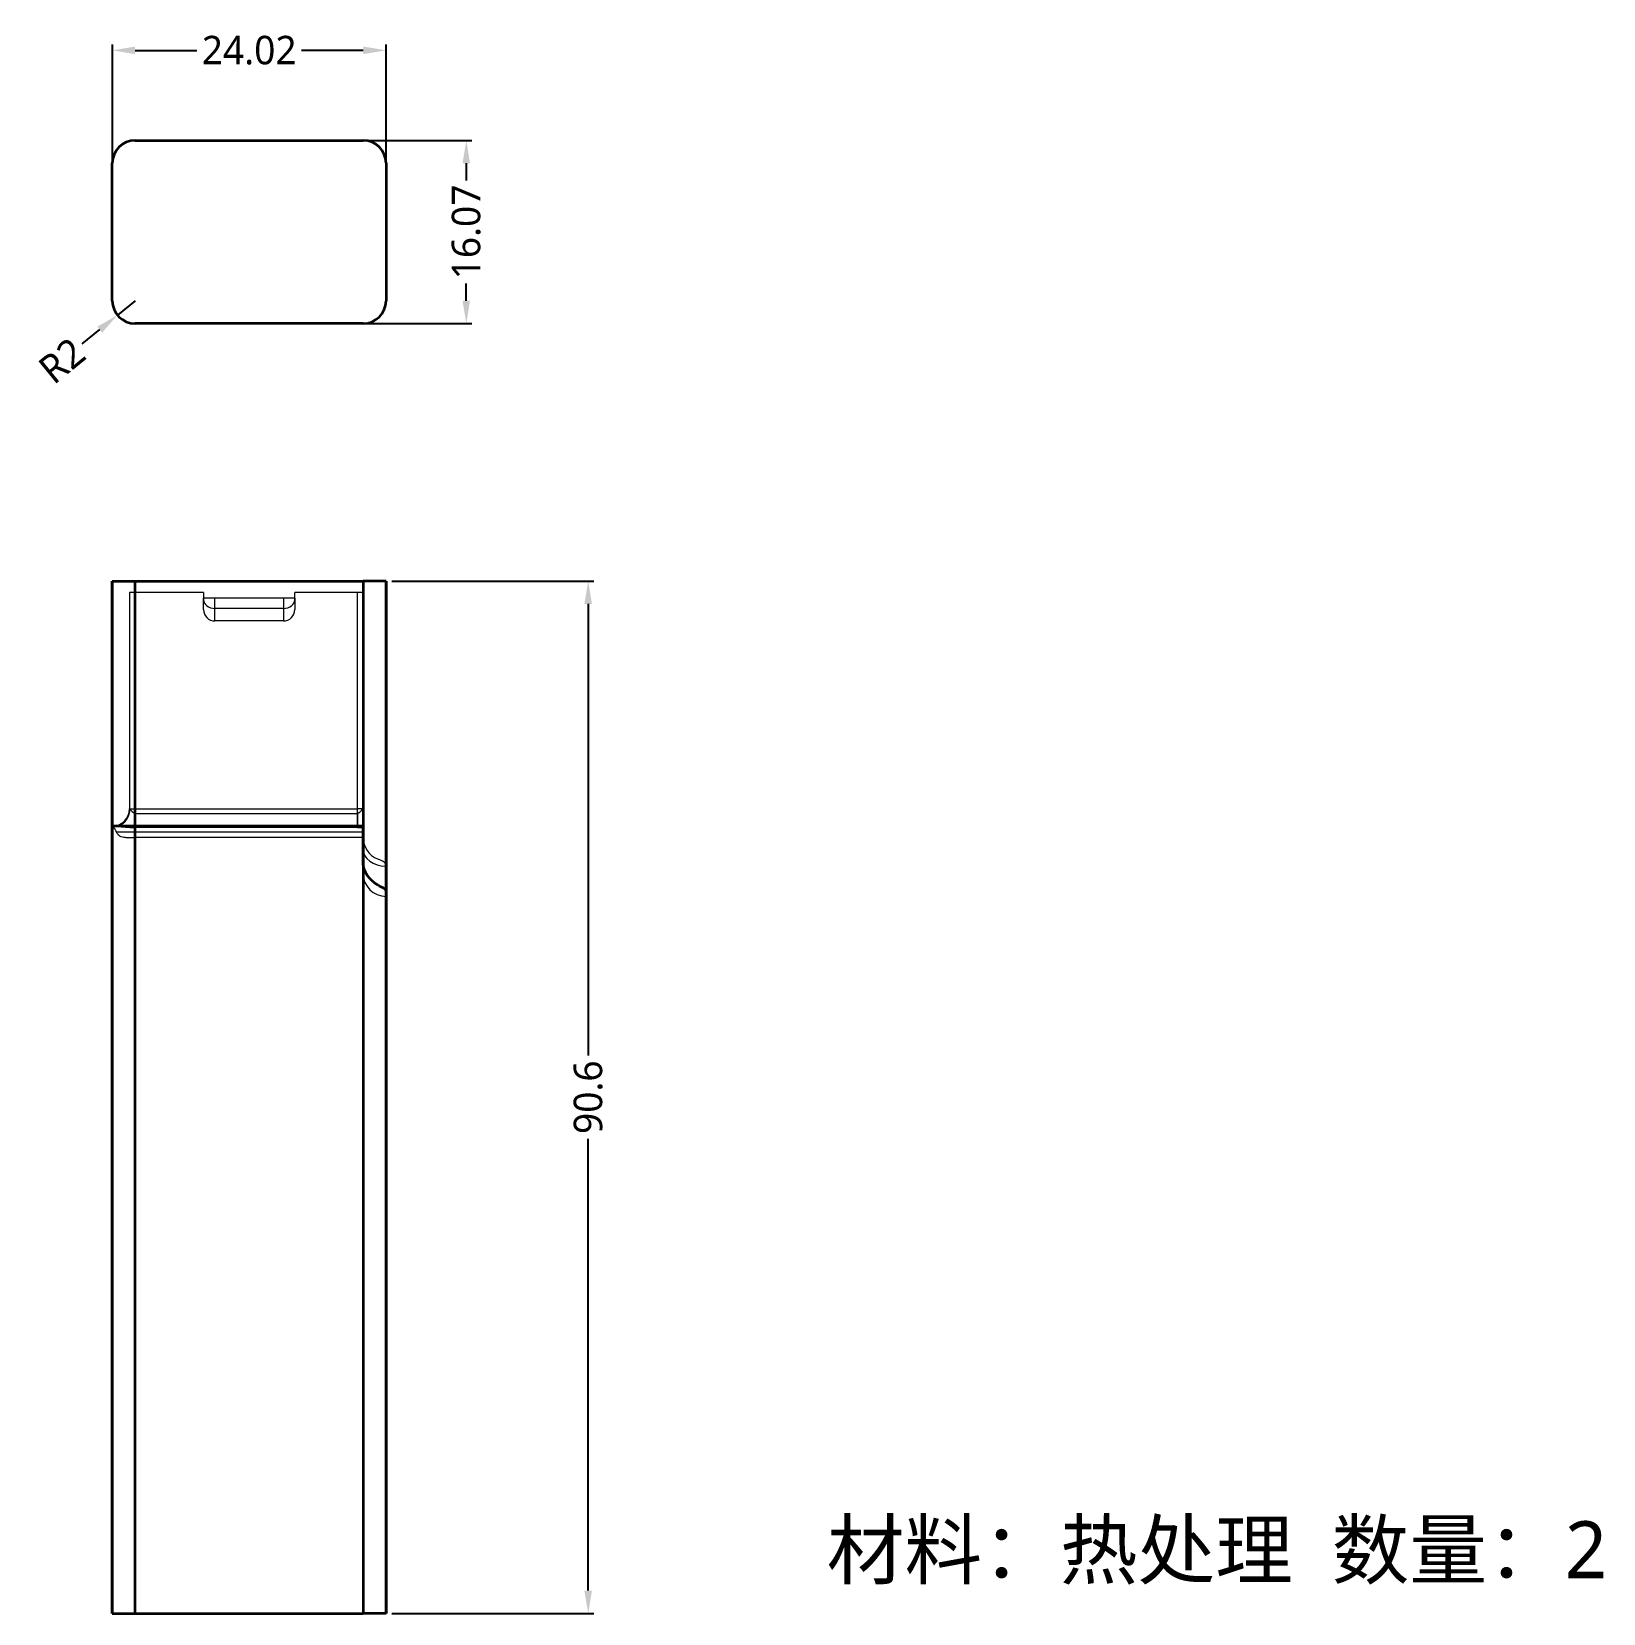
# Model space of a CAD drawing. Header units: millimetres. Extents: x -13 to 1082, y 396 to 866.
# Drawn here: x 944.3 to 1082.3, y 529.2 to 668 of the extents above; entities that cross this region are included whole.
import ezdxf
from ezdxf.lldxf.tags import DXFTag

# ---------------------------------------------------------------- set-up
doc = ezdxf.new("R2010")
doc.units = ezdxf.units.MM
doc.layers.add('11', color=7, linetype='Continuous', true_color=0xffffff)
doc.layers.add('dim', color=82, linetype='Continuous', lineweight=9)
doc.styles.add('Capful-A', font='')
doc.styles.get('Capful-A').set_extended_font_data('Microsoft YaHei')
tags = doc.linetypes.add('DASHED', pattern=[25.72, 12.86, -12.86]).pattern_tags.tags
tags[6:7] = [DXFTag(74, 4), DXFTag(75, 0), DXFTag(340, '0'), DXFTag(46, 0.0), DXFTag(50, 0.0), DXFTag(44, 0.0), DXFTag(45, 0.0)]
tags[4:5] = [DXFTag(74, 4), DXFTag(75, 0), DXFTag(340, '0'), DXFTag(46, 0.0), DXFTag(50, 0.0), DXFTag(44, 0.0), DXFTag(45, 0.0)]
doc.dimstyles.new('Capful-A-1.0', dxfattribs={"dimtxt": 2.5, "dimasz": 2.5, "dimexe": 1.5, "dimexo": 1, "dimgap": 1.5, "dimtad": 0, "dimdsep": 46, "dimtxsty": 'Capful-A', "dimcen": 0, "dimclrt": 7, "dimazin": 2, "dimtfac": 1, "dimtmove": 0, "dimatfit": 3, "dimfxl": 0, "dimtolj": 1, "dimtzin": 0, "dimarcsym": 0})

msp = doc.modelspace()

# ---------------------------------------------------------------- texts
at = {"insert": (1014.101, 537.294), "char_height": 5, "attachment_point": 1, "style": 'Capful-A'}
msp.add_mtext_dynamic_manual_height_columns('材料：热处理  数量：2', width=82.30149, gutter_width=12.5, heights=[0], dxfattribs=at)

# ---------------------------------------------------------------- blocks, each defined once
blk = doc.blocks.new('*D33')
at = {"layer": 'Defpoints', "color": 0, "transparency": 16777216}
for p in [(975.43, 666.39), (951.41, 650.45), (975.43, 650.45)]:
    blk.add_point(p, dxfattribs=at)
at = {"layer": 'dim', "color": 0, "lineweight": -2, "transparency": 16777216}
for p, q in [((951.41, 650.95), (951.41, 666.89)), ((953.41, 666.39), (958.82, 666.39)), ((973.43, 666.39), (968.01, 666.39)), ((975.43, 650.95), (975.43, 666.89))]:
    blk.add_line(p, q, dxfattribs=at)
at = {"layer": 'dim', "color": 0, "transparency": 16777216}
for points in [[(953.41, 666.72), (953.41, 666.06), (951.41, 666.39)], [(973.43, 666.72), (973.43, 666.06), (975.43, 666.39)]]:
    blk.add_solid(points, dxfattribs=at)
at = {"layer": 'dim', "color": 7, "transparency": 16777216, "insert": (963.42, 666.39), "char_height": 2.5, "attachment_point": 5, "style": 'Capful-A', "bg_fill": 3, "box_fill_scale": 1.1, "bg_fill_color": 256, "bg_fill_true_color": 13158600, "bg_fill_transparency": 0}
blk.add_mtext('\\A1;24.02', dxfattribs=at)
blk = doc.blocks.new('*D34')
at = {"layer": 'Defpoints', "color": 0, "transparency": 16777216}
for p in [(967.06, 658.48), (967.06, 642.41), (982.47, 642.41)]:
    blk.add_point(p, dxfattribs=at)
at = {"layer": 'dim', "color": 0, "lineweight": -2, "transparency": 16777216}
for p, q in [((967.56, 658.48), (982.97, 658.48)), ((982.47, 656.48), (982.47, 654.97)), ((982.47, 644.41), (982.47, 645.93)), ((967.56, 642.41), (982.97, 642.41))]:
    blk.add_line(p, q, dxfattribs=at)
at = {"layer": 'dim', "color": 0, "transparency": 16777216}
for points in [[(982.14, 656.48), (982.8, 656.48), (982.47, 658.48)], [(982.14, 644.41), (982.8, 644.41), (982.47, 642.41)]]:
    blk.add_solid(points, dxfattribs=at)
at = {"layer": 'dim', "color": 7, "transparency": 16777216, "insert": (982.47, 650.45), "char_height": 2.5, "attachment_point": 5, "rotation": 90, "style": 'Capful-A', "bg_fill": 3, "box_fill_scale": 1.1, "bg_fill_color": 256, "bg_fill_true_color": 13158600, "bg_fill_transparency": 0}
blk.add_mtext('\\A1;16.07', dxfattribs=at)
blk = doc.blocks.new('*D35')
at = {"layer": 'Defpoints', "color": 0, "transparency": 16777216}
for p in [(953.41, 644.41), (951.86, 643.15)]:
    blk.add_point(p, dxfattribs=at)
at = {"layer": 'dim', "color": 0, "lineweight": -2, "transparency": 16777216}
for p, q in [((953.41, 644.41), (951.86, 643.15)), ((948.76, 640.62), (950.31, 641.88))]:
    blk.add_line(p, q, dxfattribs=at)
at = {"layer": 'dim', "color": 7, "transparency": 16777216, "insert": (946.98, 639.16), "char_height": 2.5, "attachment_point": 5, "rotation": 39.2158, "style": 'Capful-A', "bg_fill": 3, "box_fill_scale": 1.1, "bg_fill_color": 256, "bg_fill_true_color": 13158600, "bg_fill_transparency": 0}
blk.add_mtext('\\A1;R2', dxfattribs=at)
at = {"layer": 'dim', "color": 0, "transparency": 16777216}
blk.add_solid([(950.1, 642.14), (950.52, 641.62), (951.86, 643.15)], dxfattribs=at)
blk = doc.blocks.new('*D36')
at = {"layer": 'Defpoints', "color": 0, "transparency": 16777216}
for p in [(975.43, 619.81), (975.43, 529.21), (993.17, 529.21)]:
    blk.add_point(p, dxfattribs=at)
at = {"layer": 'dim', "color": 0, "lineweight": -2, "transparency": 16777216}
for p, q in [((975.93, 619.81), (993.67, 619.81)), ((993.17, 617.81), (993.17, 578.16)), ((993.17, 531.21), (993.17, 570.85)), ((975.93, 529.21), (993.67, 529.21))]:
    blk.add_line(p, q, dxfattribs=at)
at = {"layer": 'dim', "color": 0, "transparency": 16777216}
for points in [[(992.83, 617.81), (993.5, 617.81), (993.17, 619.81)], [(992.83, 531.21), (993.5, 531.21), (993.17, 529.21)]]:
    blk.add_solid(points, dxfattribs=at)
at = {"layer": 'dim', "color": 7, "transparency": 16777216, "insert": (993.17, 574.51), "char_height": 2.5, "attachment_point": 5, "rotation": 90, "style": 'Capful-A', "bg_fill": 3, "box_fill_scale": 1.1, "bg_fill_color": 256, "bg_fill_true_color": 13158600, "bg_fill_transparency": 0}
blk.add_mtext('\\A1;90.6', dxfattribs=at)

# ---------------------------------------------------------------- linework, layer by layer
at = {"layer": '11', "color": 7, "linetype": 'Continuous', "lineweight": 35}
for p, q in [((953.406, 658.484), (973.426, 658.484)), ((953.406, 658.484), (973.426, 658.484)), ((951.406, 644.411), (951.406, 656.484)), ((951.406, 644.411), (951.406, 656.484)), ((975.426, 656.484), (975.426, 644.411)), ((975.426, 656.484), (975.426, 644.411)), ((973.426, 642.411), (953.406, 642.411)), ((973.426, 642.411), (953.406, 642.411)), ((951.406, 619.806), (953.406, 619.806)), ((951.406, 619.806), (951.406, 529.208)), ((951.406, 529.208), (951.406, 619.806)), ((953.406, 619.806), (973.426, 619.806)), ((953.406, 529.208), (953.406, 619.806)), ((975.426, 619.806), (973.426, 619.806)), ((973.426, 619.806), (973.426, 529.208)), ((975.426, 529.208), (975.426, 619.806)), ((975.426, 619.806), (975.426, 529.208)), ((953.406, 598.304), (951.406, 598.304)), ((951.406, 529.208), (951.406, 598.304)), ((951.406, 598.304), (951.406, 529.208)), ((953.416, 598.304), (953.406, 598.304)), ((953.406, 529.208), (953.406, 598.304)), ((972.913, 598.304), (953.416, 598.304)), ((973.416, 598.304), (972.913, 598.304)), ((973.416, 595.202), (973.416, 598.304)), ((973.426, 594.993), (973.426, 529.208)), ((975.426, 592.646), (975.426, 529.208)), ((975.426, 529.208), (975.426, 592.645)), ((951.406, 529.208), (953.406, 529.208)), ((951.406, 529.208), (953.406, 529.208)), ((953.406, 529.208), (973.426, 529.208)), ((953.406, 529.208), (973.426, 529.208)), ((975.426, 529.208), (973.426, 529.208)), ((975.426, 529.208), (973.426, 529.208))]:
    msp.add_line(p, q, dxfattribs=at)
at = {"layer": '11', "color": 8, "linetype": 'DASHED', "lineweight": 18, "ltscale": 0.2}
for p, q in [((952.914, 618.806), (952.914, 599.811)), ((952.914, 618.806), (952.914, 599.811)), ((953.416, 618.806), (953.416, 599.811)), ((972.913, 599.811), (972.913, 618.806)), ((973.416, 618.806), (973.416, 599.811)), ((973.416, 599.811), (973.416, 618.806)), ((953.416, 599.811), (972.913, 599.811)), ((953.416, 599.42), (972.913, 599.42)), ((951.756, 597.801), (973.416, 597.801)), ((973.416, 597.299), (953.406, 597.299)), ((972.913, 598.179), (953.416, 598.179))]:
    msp.add_line(p, q, dxfattribs=at)
at = {"layer": '11', "color": 8, "linetype": 'DASHED', "lineweight": 18, "ltscale": 0.008}
for p, q in [((953.416, 618.806), (952.914, 618.806)), ((959.416, 618.806), (959.416, 618.306)), ((967.416, 618.306), (967.416, 618.806)), ((973.416, 618.806), (972.913, 618.806)), ((952.914, 599.811), (953.416, 599.811)), ((973.416, 599.811), (972.913, 599.811))]:
    msp.add_line(p, q, dxfattribs=at)
at = {"layer": '11', "color": 8, "linetype": 'DASHED', "lineweight": 18, "ltscale": 0.05}
for p, q in [((959.416, 618.806), (953.416, 618.806)), ((966.416, 617.401), (960.416, 617.401)), ((966.416, 616.306), (960.416, 616.306))]:
    msp.add_line(p, q, dxfattribs=at)
at = {"layer": '11', "color": 8, "linetype": 'DASHED', "lineweight": 18, "ltscale": 0.002}
for p, q in [((959.416, 618.306), (959.416, 618.182)), ((959.416, 618.182), (959.416, 618.306)), ((967.416, 618.182), (967.416, 618.306)), ((967.416, 618.306), (967.416, 618.182)), ((953.416, 598.179), (953.416, 598.304))]:
    msp.add_line(p, q, dxfattribs=at)
at = {"layer": '11', "color": 8, "linetype": 'DASHED', "lineweight": 18, "ltscale": 0.06}
msp.add_line((967.416, 618.306), (959.416, 618.306), dxfattribs=at)
at = {"layer": '11', "color": 8, "linetype": 'DASHED', "lineweight": 18, "ltscale": 0.01}
for p, q in [((959.416, 617.306), (959.416, 618.182)), ((960.416, 617.401), (960.416, 618.306)), ((966.416, 618.306), (966.416, 617.401)), ((967.416, 618.182), (967.416, 617.306)), ((960.416, 616.306), (960.416, 617.401)), ((966.416, 617.401), (966.416, 616.306)), ((973.416, 594.143), (973.416, 595.202))]:
    msp.add_line(p, q, dxfattribs=at)
at = {"layer": '11', "color": 8, "linetype": 'DASHED', "lineweight": 18, "ltscale": 0.04}
msp.add_line((972.913, 618.806), (967.416, 618.806), dxfattribs=at)
at = {"layer": '11', "color": 8, "linetype": 'DASHED', "lineweight": 18, "ltscale": 0.02}
for p, q in [((953.416, 598.304), (953.416, 599.811)), ((972.913, 598.304), (972.913, 599.811))]:
    msp.add_line(p, q, dxfattribs=at)
at = {"layer": '11', "color": 8, "linetype": 'DASHED', "lineweight": 18}
msp.add_line((972.913, 599.42), (972.915, 599.417), dxfattribs=at).dxf.unprotected_set("ltscale", 0)
at = {"layer": '11', "color": 7, "linetype": 'Continuous', "lineweight": 35}
for centre, start, end in [((953.406, 656.484), 90, 180), ((953.406, 656.484), 90, 180), ((973.426, 656.484), 0, 90), ((973.426, 656.484), 0, 90), ((953.406, 644.411), 180, 270), ((953.406, 644.411), 180, 270), ((973.426, 644.411), 270, 0), ((973.426, 644.411), 270, 0)]:
    msp.add_arc(centre, 2, start, end, dxfattribs=at)
at = {"layer": '11', "color": 8, "linetype": 'DASHED', "lineweight": 18, "ltscale": 0.02}
for centre, start, end in [((960.416, 617.306), 180, 270), ((966.416, 617.306), 270, 0)]:
    msp.add_arc(centre, 1, start, end, dxfattribs=at)
at = {"layer": '11', "color": 8, "linetype": 'DASHED', "lineweight": 18, "ltscale": 0.03}
for centre, radius, start, end in [((951.406, 599.811), 1.508, 270, 0), ((975.426, 597.299), 2.01, 180, 248.49312)]:
    msp.add_arc(centre, radius, start, end, dxfattribs=at)
at = {"layer": '11', "color": 8, "linetype": 'DASHED', "lineweight": 18, "ltscale": 0.04}
msp.add_arc((975.426, 594.143), 2.01, 180, 270, dxfattribs=at)
at = {"layer": '11', "color": 8, "linetype": 'DASHED', "lineweight": 18, "ltscale": 0.02}
for centre, major_axis, ratio, start_param, end_param in [((960.416, 618.182), (-1, 0), 0.7808688, 0, 1.5707963), ((966.416, 618.182), (1, 0), 0.7808688, 4.712389, 6.2831853), ((951.579, 599.811), (0, -1.508), 0.9143341, 0.457464, 1.5495764)]:
    msp.add_ellipse(centre, major_axis=major_axis, ratio=ratio, start_param=start_param, end_param=end_param, dxfattribs=at)
at = {"layer": '11', "color": 8, "linetype": 'DASHED', "lineweight": 18, "ltscale": 0.001}
msp.add_ellipse((953.416, 599.811), major_axis=(0.503, 0), ratio=0.1570079, start_param=3.1415927, end_param=3.5590366, dxfattribs=at)
at = {"layer": '11', "color": 8, "linetype": 'DASHED', "lineweight": 18, "ltscale": 0.01}
msp.add_ellipse((951.579, 599.811), major_axis=(0, -1.508), ratio=0.9143341, start_param=0, end_param=0.457464, dxfattribs=at)
at = {"layer": '11', "color": 8, "linetype": 'DASHED', "lineweight": 18, "ltscale": 0.03}
msp.add_ellipse((975.426, 596.289), major_axis=(-2.01, 0), ratio=0.7488, start_param=0, end_param=1.5648447, dxfattribs=at)
at = {"layer": '11', "color": 8, "linetype": 'DASHED', "lineweight": 18, "ltscale": 0.01}
for points, knots in [([(953.416, 599.42), (953.401, 599.42), (953.387, 599.422), (953.365, 599.426), (953.358, 599.428), (953.344, 599.432), (953.338, 599.435), (953.317, 599.443), (953.305, 599.45), (953.28, 599.464), (953.268, 599.472), (953.234, 599.497), (953.213, 599.515), (953.174, 599.552), (953.155, 599.572), (953.129, 599.601), (953.12, 599.611), (953.103, 599.63), (953.095, 599.64), (953.071, 599.668), (953.055, 599.687), (953.033, 599.713), (953.025, 599.721), (953.011, 599.737), (953.003, 599.744), (952.989, 599.758), (952.982, 599.764), (952.969, 599.774), (952.963, 599.777), (952.957, 599.779)], [0, 0, 0, 0, 0.0625, 0.0625, 0.09375, 0.09375, 0.125, 0.125, 0.1875, 0.1875, 0.25, 0.25, 0.375, 0.375, 0.5, 0.5, 0.5625, 0.5625, 0.625, 0.625, 0.75, 0.75, 0.8125, 0.8125, 0.875, 0.875, 0.9375, 0.9375, 1, 1, 1, 1]), ([(973.416, 599.677), (973.416, 599.683), (973.416, 599.693), (973.415, 599.708), (973.414, 599.721), (973.413, 599.733), (973.411, 599.744), (973.409, 599.753), (973.406, 599.761), (973.403, 599.768), (973.399, 599.773), (973.395, 599.777), (973.39, 599.78), (973.385, 599.781), (973.38, 599.781), (973.374, 599.78), (973.368, 599.777), (973.362, 599.774), (973.356, 599.771), (973.35, 599.766), (973.344, 599.761), (973.337, 599.755), (973.33, 599.748), (973.323, 599.741), (973.315, 599.733), (973.306, 599.724), (973.297, 599.714), (973.288, 599.703), (973.278, 599.692), (973.268, 599.68), (973.257, 599.667), (973.242, 599.648), (973.222, 599.625), (973.197, 599.597), (973.173, 599.57), (973.149, 599.546), (973.128, 599.526), (973.109, 599.508), (973.093, 599.496), (973.082, 599.487), (973.075, 599.481), (973.067, 599.476), (973.06, 599.471), (973.052, 599.466), (973.045, 599.461), (973.037, 599.457), (973.03, 599.453), (973.022, 599.449), (973.015, 599.445), (973.008, 599.442), (973, 599.439), (972.993, 599.436), (972.986, 599.433), (972.978, 599.431), (972.971, 599.428), (972.964, 599.427), (972.957, 599.425), (972.95, 599.423), (972.943, 599.422), (972.936, 599.421), (972.929, 599.421), (972.922, 599.42), (972.917, 599.42), (972.915, 599.42)], [0, 0, 0, 0, 0.0219915, 0.043056, 0.0632503, 0.0826388, 0.1012944, 0.1192988, 0.1367428, 0.1537264, 0.1703576, 0.1867517, 0.2030288, 0.2193116, 0.2357229, 0.2523823, 0.2694045, 0.2824522, 0.2959966, 0.3100725, 0.3247114, 0.3399409, 0.3557856, 0.3722676, 0.3894062, 0.4072188, 0.4257208, 0.4449259, 0.4648464, 0.4854934, 0.5068767, 0.5290052, 0.5743564, 0.6195842, 0.664689, 0.7015169, 0.7348973, 0.7648459, 0.7913846, 0.8020362, 0.8124836, 0.8227301, 0.8327793, 0.8426348, 0.8523006, 0.8617809, 0.8710801, 0.8802028, 0.889154, 0.897939, 0.9065633, 0.9150328, 0.9233537, 0.9315325, 0.9395761, 0.9474917, 0.955287, 0.9629698, 0.9705486, 0.9780318, 0.9854285, 0.9927481, 1, 1, 1, 1]), ([(972.915, 599.42), (972.916, 599.364), (972.917, 599.254), (972.918, 599.146), (972.918, 599.038), (972.919, 598.985), (972.919, 598.925), (972.919, 598.919), (972.92, 598.909), (972.92, 598.906), (972.92, 598.899), (972.92, 598.883), (972.921, 598.842), (972.921, 598.805), (972.922, 598.781)], [0, 0, 0, 0, 0.25, 0.5, 0.5, 0.75, 0.75, 0.78125, 0.78125, 0.796875, 0.796875, 0.8125, 0.875, 1, 1, 1, 1]), ([(951.756, 597.801), (951.741, 597.839), (951.725, 597.875), (951.692, 597.944), (951.676, 597.976), (951.651, 598.022), (951.642, 598.036), (951.625, 598.065), (951.617, 598.079), (951.592, 598.119), (951.576, 598.143), (951.545, 598.187), (951.53, 598.206), (951.509, 598.232), (951.502, 598.24), (951.489, 598.255), (951.483, 598.262), (951.465, 598.279), (951.455, 598.288), (951.437, 598.301), (951.429, 598.304), (951.423, 598.304)], [0, 0, 0, 0, 0.125, 0.125, 0.25, 0.25, 0.3125, 0.3125, 0.375, 0.375, 0.5, 0.5, 0.625, 0.625, 0.6875, 0.6875, 0.75, 0.75, 0.875, 0.875, 1, 1, 1, 1]), ([(974.689, 595.429), (974.742, 595.408), (974.793, 595.389), (974.889, 595.353), (974.935, 595.336), (975.021, 595.301), (975.062, 595.283), (975.108, 595.259), (975.118, 595.254), (975.136, 595.244), (975.144, 595.239), (975.17, 595.223), (975.186, 595.212), (975.263, 595.154), (975.311, 595.099), (975.35, 595.021), (975.354, 595.012), (975.362, 594.994), (975.374, 594.966), (975.396, 594.897), (975.408, 594.831), (975.414, 594.784)], [0, 0, 0, 0, 0.125, 0.125, 0.25, 0.25, 0.375, 0.375, 0.40625, 0.40625, 0.4375, 0.4375, 0.5, 0.5, 0.75, 0.75, 0.78125, 0.78125, 0.8125, 0.875, 1, 1, 1, 1])]:
    msp.add_open_spline(points, degree=3, knots=knots, dxfattribs=at)
at = {"layer": '11', "color": 8, "linetype": 'DASHED', "lineweight": 18, "ltscale": 0.02}
for points, knots in [([(973.416, 599.811), (973.416, 599.8), (973.416, 599.788), (973.416, 599.764), (973.416, 599.729), (973.416, 599.694), (973.416, 599.624), (973.416, 599.577), (973.416, 599.438), (973.416, 599.347), (973.416, 599.214), (973.416, 599.17), (973.416, 599.085), (973.416, 599.043), (973.416, 598.921), (973.416, 598.806), (973.416, 598.704), (973.416, 598.655), (973.416, 598.639), (973.416, 598.608), (973.416, 598.593), (973.416, 598.521), (973.416, 598.471), (973.416, 598.42), (973.416, 598.41), (973.416, 598.392), (973.416, 598.384), (973.416, 598.36), (973.416, 598.347), (973.416, 598.315), (973.416, 598.304), (973.416, 598.304)], [0, 0, 0, 0, 0.0156264, 0.0156264, 0.0312528, 0.0625056, 0.0625056, 0.1250112, 0.1250112, 0.2500223, 0.2500223, 0.3125279, 0.3125279, 0.3750335, 0.3750335, 0.5000446, 0.5625502, 0.5625502, 0.593803, 0.593803, 0.6250558, 0.6250558, 0.750067, 0.750067, 0.7813198, 0.7813198, 0.8125725, 0.8125725, 0.8750781, 0.8750781, 1, 1, 1, 1]), ([(951.579, 598.304), (951.594, 598.304), (951.61, 598.304), (951.641, 598.303), (951.658, 598.302), (951.707, 598.299), (951.741, 598.297), (951.811, 598.291), (951.847, 598.288), (951.92, 598.281), (951.957, 598.277), (952.069, 598.266), (952.145, 598.258), (952.299, 598.242), (952.376, 598.235), (952.534, 598.22), (952.613, 598.213), (952.772, 598.201), (952.852, 598.196), (953.012, 598.188), (953.093, 598.184), (953.254, 598.18), (953.335, 598.179), (953.416, 598.179)], [0, 0, 0, 0, 0.03125, 0.03125, 0.0625, 0.0625, 0.125, 0.125, 0.1875, 0.1875, 0.25, 0.25, 0.375, 0.375, 0.5, 0.5, 0.625, 0.625, 0.75, 0.75, 0.875, 0.875, 1, 1, 1, 1]), ([(951.756, 597.801), (951.77, 597.765), (951.786, 597.732), (951.822, 597.668), (951.841, 597.639), (951.873, 597.598), (951.885, 597.584), (951.908, 597.559), (951.92, 597.547), (951.958, 597.512), (951.984, 597.492), (952.027, 597.464), (952.041, 597.455), (952.071, 597.438), (952.086, 597.43), (952.133, 597.408), (952.165, 597.395), (952.266, 597.362), (952.337, 597.346), (952.449, 597.329), (952.487, 597.324), (952.565, 597.316), (952.605, 597.313), (952.724, 597.305), (952.806, 597.303), (952.931, 597.3), (952.974, 597.3), (953.038, 597.299), (953.059, 597.299), (953.102, 597.299), (953.124, 597.299), (953.232, 597.299), (953.319, 597.299), (953.406, 597.299)], [0, 0, 0, 0, 0.0625, 0.0625, 0.125, 0.125, 0.15625, 0.15625, 0.1875, 0.1875, 0.25, 0.25, 0.28125, 0.28125, 0.3125, 0.3125, 0.375, 0.375, 0.5, 0.5, 0.5625, 0.5625, 0.625, 0.625, 0.75, 0.75, 0.8125, 0.8125, 0.84375, 0.84375, 0.875, 0.875, 1, 1, 1, 1])]:
    msp.add_open_spline(points, degree=3, knots=knots, dxfattribs=at)
at = {"layer": '11', "color": 8, "linetype": 'DASHED', "lineweight": 18}
msp.add_open_spline([(972.913, 599.42), (972.914, 599.42), (972.915, 599.42), (972.915, 599.42)], degree=3, dxfattribs=at).dxf.unprotected_set("ltscale", 0)
at = {"layer": '11', "color": 8, "linetype": 'DASHED', "lineweight": 18, "ltscale": 0.01}
msp.add_open_spline([(972.913, 598.781), (972.913, 598.718), (972.913, 598.597), (972.913, 598.433), (972.913, 598.292), (972.913, 598.214), (972.913, 598.179)], degree=3, dxfattribs=at)
at = {"layer": '11', "color": 8, "linetype": 'DASHED', "lineweight": 18, "ltscale": 0.007}
for points, knots in [([(952.989, 598.189), (953.005, 598.202), (953.022, 598.213), (953.089, 598.244), (953.146, 598.257), (953.273, 598.273), (953.344, 598.277), (953.415, 598.277), (953.416, 598.277), (953.416, 598.277)], [0, 0, 0, 0, 0.1814254, 0.1814254, 0.5889189, 0.5889189, 0.9964123, 0.9964123, 1, 1, 1, 1]), ([(973.341, 598.189), (973.325, 598.202), (973.307, 598.213), (973.241, 598.244), (973.184, 598.257), (973.057, 598.273), (972.986, 598.276), (972.915, 598.277), (972.914, 598.277), (972.913, 598.277)], [0, 0, 0, 0, 0.1824776, 0.1824776, 0.5889292, 0.5889292, 0.9953808, 0.9953808, 1, 1, 1, 1])]:
    msp.add_open_spline(points, degree=3, knots=knots, dxfattribs=at)
at = {"layer": '11', "color": 8, "linetype": 'DASHED', "lineweight": 18, "ltscale": 0.008}
msp.add_open_spline([(972.913, 598.179), (972.925, 598.179), (972.947, 598.179), (972.981, 598.179), (973.014, 598.179), (973.048, 598.18), (973.081, 598.18), (973.115, 598.181), (973.148, 598.182), (973.182, 598.183), (973.215, 598.184), (973.249, 598.185), (973.282, 598.187), (973.316, 598.188), (973.349, 598.189), (973.382, 598.191), (973.405, 598.192), (973.416, 598.193)], degree=3, knots=[0, 0, 0, 0, 0.0668083, 0.1335784, 0.2003144, 0.2670204, 0.3337006, 0.4003592, 0.4670003, 0.533628, 0.6002467, 0.6668603, 0.7334732, 0.8000894, 0.8667132, 0.9333487, 1, 1, 1, 1], dxfattribs=at)
at = {"layer": '11', "color": 7, "linetype": 'Continuous', "lineweight": 35}
msp.add_open_spline([(973.426, 594.993), (973.422, 595.028), (973.417, 595.098), (973.416, 595.167), (973.416, 595.202)], degree=3, dxfattribs=at)
msp.add_open_spline([(975.426, 592.645), (975.426, 592.662), (975.42, 592.679), (975.397, 592.714), (975.381, 592.733), (975.347, 592.761), (975.335, 592.77), (975.314, 592.785), (975.306, 592.79), (975.291, 592.8), (975.252, 592.825), (975.204, 592.852), (975.12, 592.898), (975.073, 592.923), (974.996, 592.963), (974.969, 592.978), (974.915, 593.007), (974.886, 593.023), (974.8, 593.071), (974.74, 593.106), (974.647, 593.164), (974.6, 593.194), (974.552, 593.226), (974.519, 593.249), (974.503, 593.26), (974.357, 593.364), (974.229, 593.469), (974.091, 593.606), (974.076, 593.622), (974.046, 593.653), (974.031, 593.669), (973.987, 593.718), (973.959, 593.751), (973.876, 593.853), (973.824, 593.924), (973.752, 594.035), (973.718, 594.091), (973.685, 594.15), (973.665, 594.189), (973.654, 594.209), (973.605, 594.309), (973.57, 594.391), (973.511, 594.557), (973.487, 594.642), (973.458, 594.772), (973.45, 594.816), (973.436, 594.904), (973.43, 594.949), (973.426, 594.993)], degree=3, knots=[0, 0, 0, 0, 0.0625, 0.0625, 0.125, 0.125, 0.15625, 0.15625, 0.171875, 0.171875, 0.1875, 0.25, 0.25, 0.3125, 0.3125, 0.34375, 0.34375, 0.375, 0.375, 0.4375, 0.4375, 0.46875, 0.484375, 0.484375, 0.5, 0.5, 0.625, 0.625, 0.640625, 0.640625, 0.65625, 0.65625, 0.6875, 0.6875, 0.75, 0.75, 0.78125, 0.796875, 0.796875, 0.8125, 0.8125, 0.875, 0.875, 0.9375, 0.9375, 0.96875, 0.96875, 1, 1, 1, 1], dxfattribs=at)

msp.set_redraw_order([(e.dxf.handle, doc.entitydb.next_handle()) for e in msp.query("TEXT MTEXT ATTDEF DIMENSION ARC_DIMENSION")])  # texts and dimensions are drawn at this point

# ---------------------------------------------------------------- next in the draw order: dimensions: what is measured, and where the dimension line sits
at = {"layer": 'dim'}
dim = msp.add_linear_dim(base=(975.426, 666.391), p1=(951.406, 650.447), p2=(975.426, 650.447), dimstyle='Capful-A-1.0', override={"dimasz": 2, "dimexe": 0.49975, "dimexo": 0.49975, "dimgap": 0.49975}, dxfattribs=at)
dim.commit()
dim.dimension.update_dxf_attribs({"geometry": '*D33', "text_midpoint": (963.416, 666.391)})
dim = msp.add_radius_dim(center=(953.406, 644.411), mpoint=(951.857, 643.147), dimstyle='Capful-A-1.0', override={"dimasz": 2, "dimexe": 0.49975, "dimexo": 0.49975, "dimgap": 0.49975}, dxfattribs=at)
dim.commit()
dim.dimension.update_dxf_attribs({"geometry": '*D35', "text_midpoint": (946.976, 639.164)})
dim = msp.add_linear_dim(base=(993.165, 529.208), p1=(975.426, 619.806), p2=(975.426, 529.208), angle=90, dimstyle='Capful-A-1.0', override={"dimasz": 2, "dimexe": 0.49975, "dimexo": 0.49975, "dimgap": 0.49975}, dxfattribs=at)
dim.commit()
dim.dimension.update_dxf_attribs({"geometry": '*D36', "text_midpoint": (993.165, 574.507)})

# ---------------------------------------------------------------- next in the draw order: dimensions: what is measured, and where the dimension line sits
dim = msp.add_linear_dim(base=(982.471, 642.411), p1=(967.058, 658.484), p2=(967.058, 642.411), angle=90, dimstyle='Capful-A-1.0', override={"dimasz": 2, "dimexe": 0.49975, "dimexo": 0.49975, "dimgap": 0.49975}, dxfattribs=at)
dim.commit()
dim.dimension.update_dxf_attribs({"geometry": '*D34', "text_midpoint": (982.471, 650.447), "dimtype": 160})

doc.saveas('drawing.dxf')
